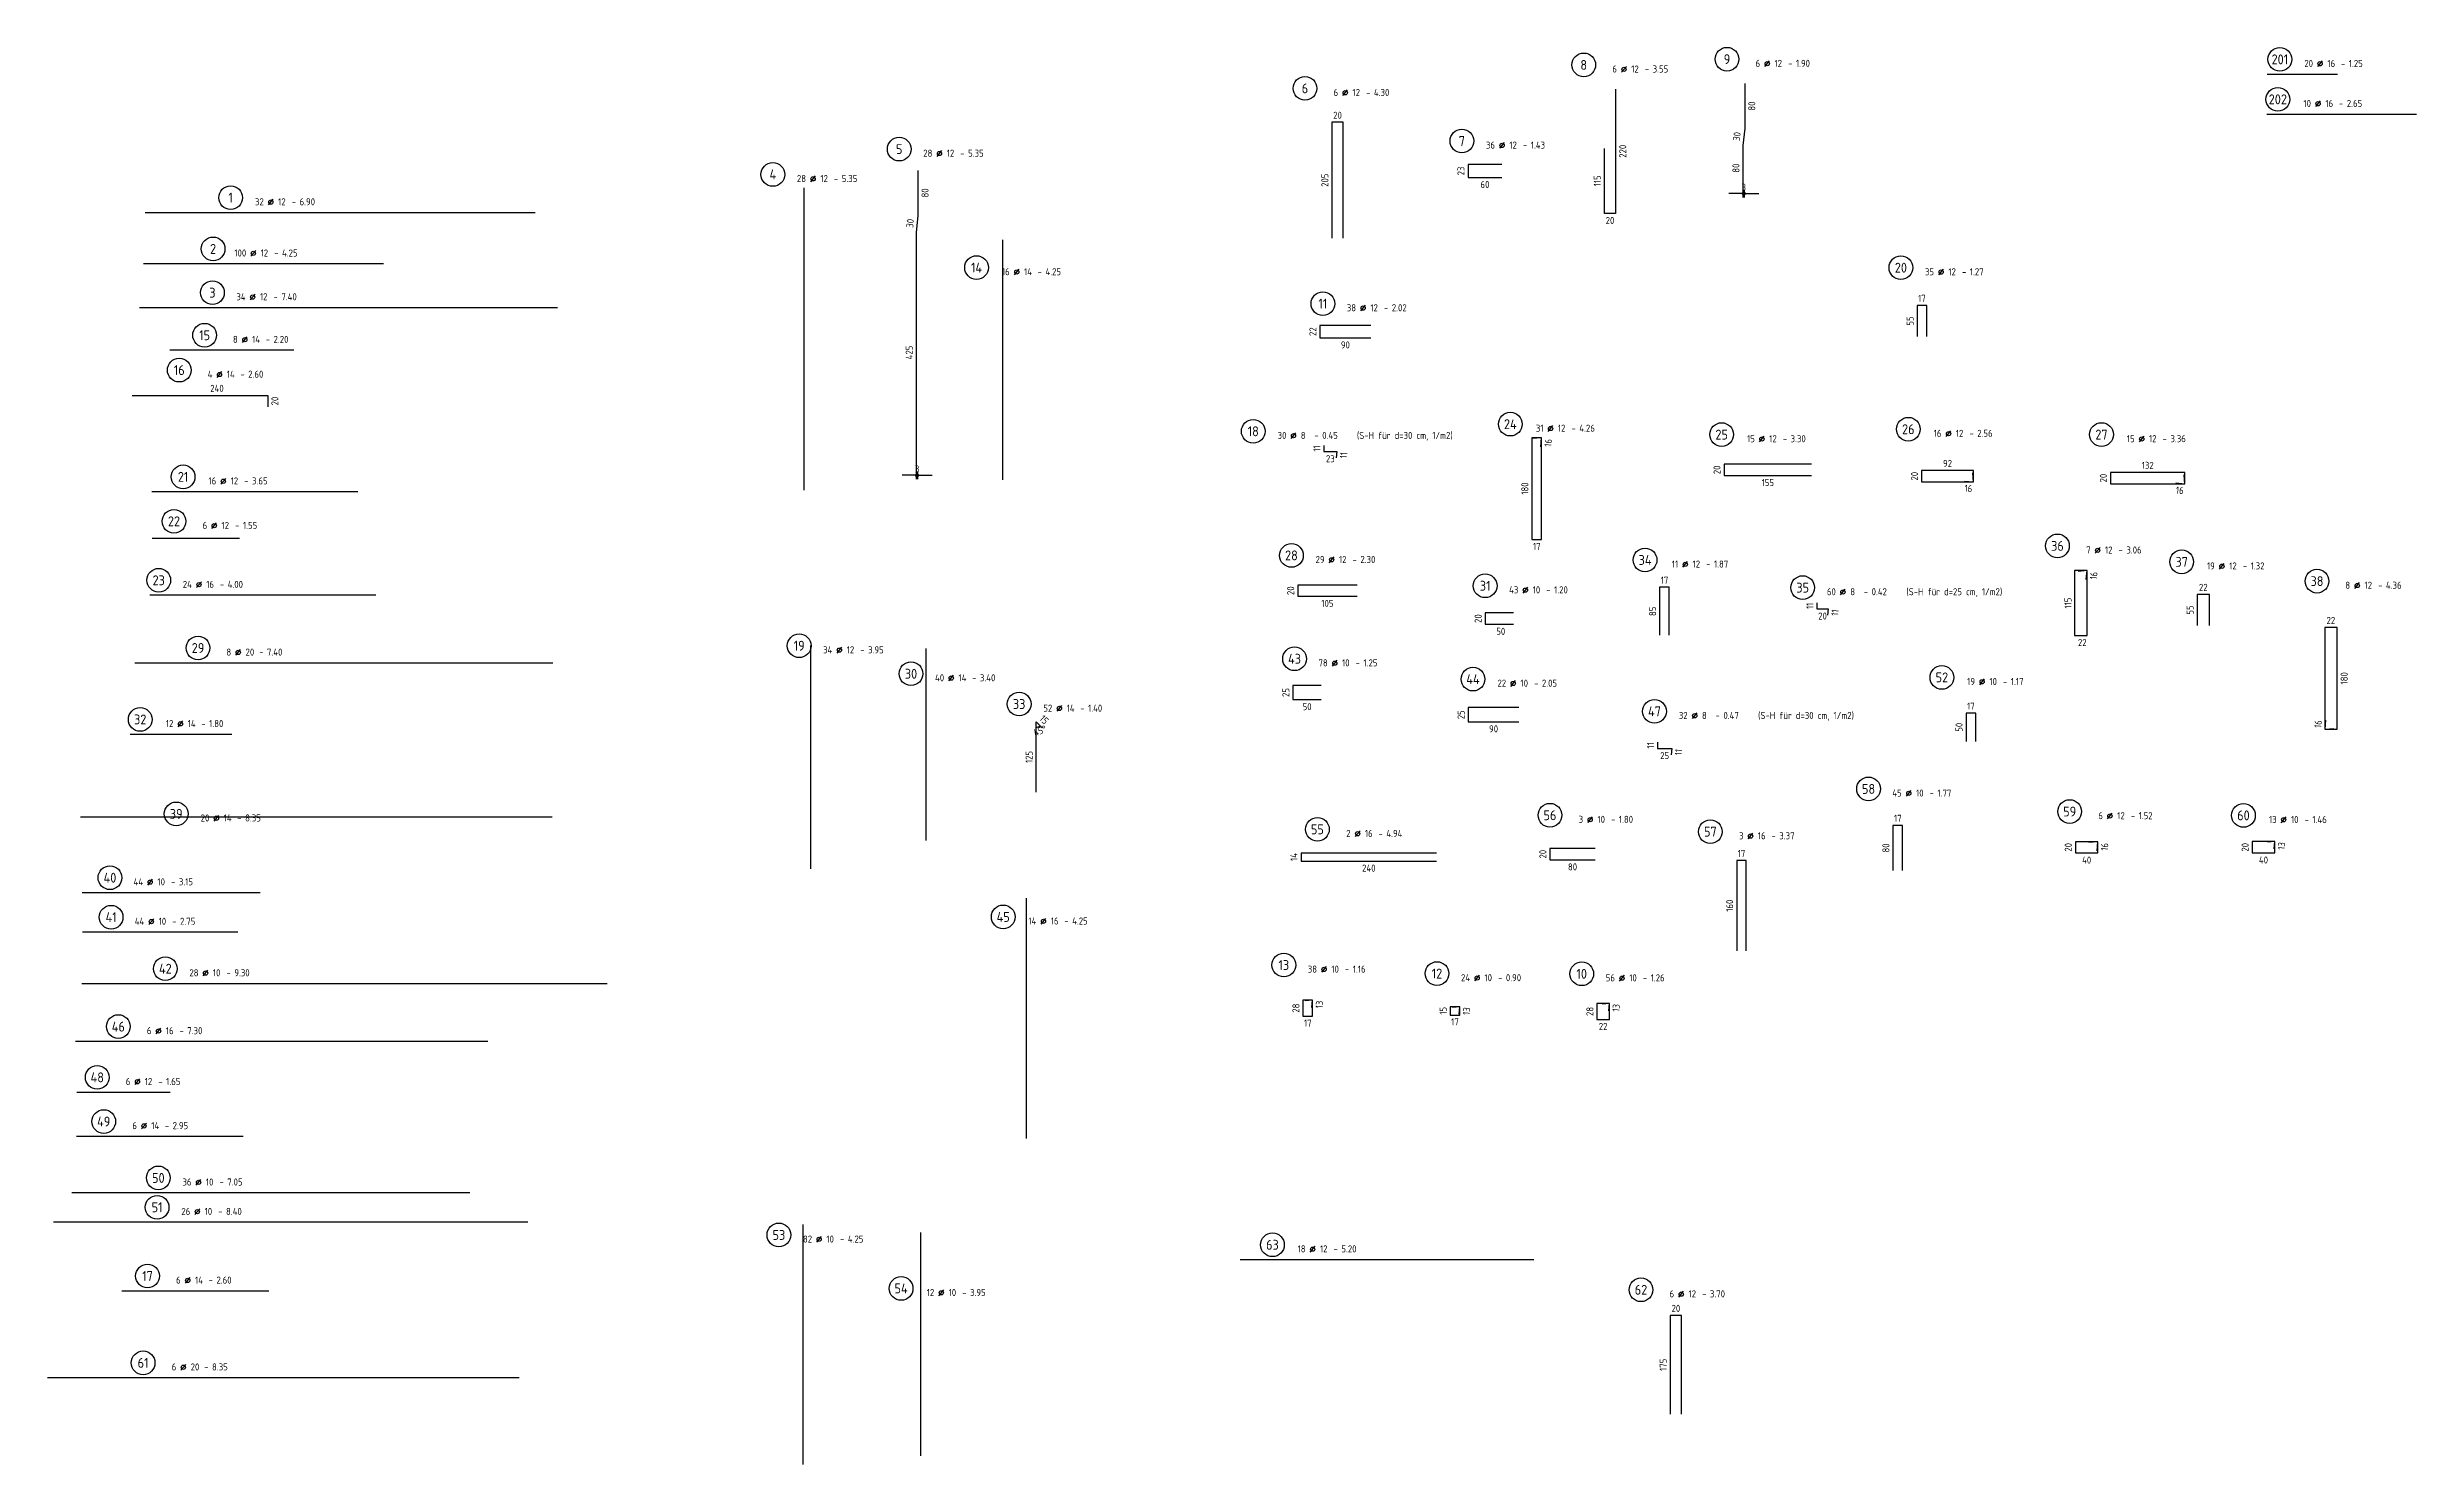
# Model space of a CAD drawing. Extents: x 40 to 158, y 100 to 142.
# Drawn here: x 116.11 to 158.05, y 112.07 to 137.17 of the extents above; entities that cross this region are included whole.
import ezdxf
from ezdxf.enums import TextEntityAlignment as Align

# ---------------------------------------------------------------- set-up
doc = ezdxf.new("R2010")
doc.units = 0
doc.header["$LTSCALE"] = 0.5
doc.linetypes.add('AUSGEZOGEN', pattern=[1000.01, 1000, 0.01])
doc.layers.add('MASSE', color=7, linetype='Continuous')
doc.layers.add('RND', color=7, linetype='Continuous')
doc.styles.add('txt', font='isocp.shx')
doc.dimstyles.new('DOT_I', dxfattribs={"dimscale": 0.5, "dimtxt": 0.25, "dimasz": 0.25, "dimexe": 0.1, "dimexo": 0.3, "dimgap": 0.1, "dimtad": 1, "dimdec": 3, "dimzin": 3, "dimtxsty": 'txt', "dimblk": 'DOT', "dimblk1": 'DOT', "dimblk2": 'DOT', "dimsah": 1, "dimcen": 0.1, "dimse1": 1, "dimse2": 1, "dimazin": 0, "dimtfac": 1, "dimtdec": 4, "dimtix": 1, "dimtmove": 2, "dimatfit": 3, "dimfxl": 0, "dimtvp": 1, "dimtolj": 1, "dimtzin": 0, "dimarcsym": 0})

msp = doc.modelspace()

# ---------------------------------------------------------------- texts
at = {"layer": 'RND', "color": 7, "linetype": 'AUSGEZOGEN', "style": 'txt'}
for s, p in [('20', (138.9492, 135.9634)), ('60', (141.5582, 134.7371)), ('20', (143.7724, 134.1019)), ('17', (149.2941, 132.7223)), ('90', (139.0875, 131.8973)), ('240', (119.1102, 131.129)), ('23', (138.8216, 129.8833)), ('92', (149.7476, 129.7988)), ('132', (153.2914, 129.7653)), ('155', (146.5663, 129.4607)), ('17', (142.475, 128.329)), ('17', (144.7363, 127.7312)), ('22', (154.2761, 127.6059)), ('105', (138.7691, 127.3215)), ('20', (147.5351, 127.0979)), ('50', (141.8382, 126.8269)), ('22', (152.1333, 126.6275)), ('22', (156.5351, 127.0201)), ('50', (138.4096, 125.4935)), ('17', (150.1612, 125.5039)), ('90', (141.7107, 125.1005)), ('25', (144.74, 124.6275)), ('17', (148.8668, 123.5158)), ('17', (146.1001, 122.8944)), ('240', (139.5022, 122.6354)), ('80', (143.1091, 122.6565)), ('40', (152.2105, 122.7776)), ('40', (155.3415, 122.7782)), ('17', (141.0281, 119.9135)), ('17', (138.4214, 119.8905)), ('22', (143.6511, 119.8319)), ('20', (144.9389, 114.8407))]:
    msp.add_text(s, height=0.125, dxfattribs=at).set_placement(p, align=Align.MIDDLE)
for s, rotation, p in [('80', 90, (146.2813, 136.1267)), ('30', 84.28941, (146.0169, 135.5892)), ('220', 90, (143.9974, 135.3269)), ('80', 90, (146.0013, 135.0267)), ('80', 90, (131.6453, 134.5885)), ('205', 90, (138.7242, 134.8134)), ('23', 90, (141.1332, 134.9771)), ('115', 90, (143.5474, 134.8019)), ('30', 84.28941, (131.3809, 134.051)), ('22', 90, (138.5125, 132.1323)), ('55', 90, (149.0841, 132.3223)), ('425', 90, (131.3653, 131.7635)), ('20', 90, (120.1352, 130.904)), ('11', 90, (138.5816, 130.0633)), ('16', 84.99986, (142.6775, 130.1634)), ('11', 85, (139.0563, 129.9426)), ('20', 90, (145.6663, 129.6857)), ('20', 90, (149.1626, 129.5738)), ('180', 90, (142.265, 129.354)), ('16', 354.99986, (150.117, 129.3562)), ('20', 90, (152.5064, 129.5403)), ('16', 354.99986, (153.8608, 129.3228)), ('20', 90, (138.1191, 127.5465)), ('16', 84.99986, (152.3359, 127.812)), ('20', 90, (141.4382, 127.0519)), ('85', 90, (144.5263, 127.1812)), ('11', 90, (147.3101, 127.2779)), ('11', 85, (147.7548, 127.1572)), ('115', 90, (151.8808, 127.3275)), ('55', 90, (154.0411, 127.2059)), ('180', 90, (156.7701, 125.9951)), ('25', 90, (138.0346, 125.7435)), ('25', 90, (141.1357, 125.3505)), ('15', 315, (133.7544, 125.2626)), ('50', 90, (149.9512, 125.1289)), ('16', 84.99986, (156.3076, 125.1857)), ('125', 90, (133.488, 124.6023)), ('11', 90, (144.49, 124.8075)), ('11', 85, (144.9847, 124.6868)), ('20', 90, (142.5841, 122.8815)), ('80', 90, (148.6568, 122.9908)), ('20', 90, (151.8855, 123.0026)), ('16', 84.99986, (152.5281, 123.012)), ('20', 90, (155.0165, 123.0032)), ('13', 84.99986, (155.6604, 123.0275)), ('14', 90, (138.1772, 122.8304)), ('160', 90, (145.8901, 121.9694)), ('28', 90, (138.2114, 120.1555)), ('13', 84.99986, (138.6253, 120.2199)), ('15', 90, (140.8181, 120.1085)), ('13', 84.99986, (141.232, 120.1029)), ('28', 90, (143.4161, 120.0969)), ('13', 84.99986, (143.88, 120.1612)), ('175', 90, (144.7139, 113.8407))]:
    msp.add_text(s, height=0.125, rotation=rotation, dxfattribs=at).set_placement(p, align=Align.MIDDLE)

# ---------------------------------------------------------------- blocks, each defined once
blk = doc.blocks.new('RND_AUSZ')
at = {"layer": 'RND', "color": 7, "linetype": 'Continuous'}
blk.add_line((1.341, 0.262), (1.509, 0.466), dxfattribs=at)
at = {"layer": 'RND', "color": 1, "linetype": 'Continuous'}
blk.add_circle((0, 0.52), 0.42, dxfattribs=at)
at = {"layer": 'RND', "color": 7, "linetype": 'Continuous'}
blk.add_circle((1.425, 0.364), 0.075, dxfattribs=at)
at = {"layer": 'RND', "color": 7, "linetype": 'Continuous', "style": 'txt'}
blk.add_text('-', height=0.25, dxfattribs=at).set_placement((2.163, 0.25))
for tag, p in [('WIEOFT', (-0.536, 0.25)), ('STK', (1.174, 0.25))]:
    blk.add_attdef(tag, text='', height=0.25, dxfattribs=at).set_placement(p, align=Align.RIGHT)
at = {"layer": 'RND', "color": 1, "linetype": 'Continuous', "style": 'txt'}
blk.add_attdef('POS', text='', height=0.35, dxfattribs=at).set_placement((0, 0.52), align=Align.MIDDLE)
at = {"layer": 'RND', "color": 7, "linetype": 'Continuous', "style": 'txt'}
for tag, p in [('DS', (1.683, 0.25)), ('LANG', (2.441, 0.25)), ('TEXT', (3.669, 0.25))]:
    blk.add_attdef(tag, p, '', height=0.25, dxfattribs=at)
blk = doc.blocks.new('DOT')
at = {"layer": 'MASSE', "color": 7, "linetype": 'Continuous'}
for p, q in [((0, 0), (-1, 0)), ((0, 0.54), (0, -0.54))]:
    blk.add_line(p, q, dxfattribs=at)
at = {"layer": 'MASSE', "color": 7, "linetype": 'Continuous', "const_width": 0.2}
blk.add_lwpolyline([(-0.1, 0, 1), (0.1, 0, 1)], format="xyb", close=True, dxfattribs=at)
blk = doc.blocks.new('*D1199')
at = {"layer": 'DEFPOINTS', "color": 0, "linetype": 'AUSGEZOGEN', "transparency": 16777216}
for p in [(131.49, 129.589), (131.52, 129.589), (131.52, 129.589)]:
    blk.add_point(p, dxfattribs=at)
at = {"layer": 'RND', "color": 0, "linetype": 'AUSGEZOGEN', "lineweight": -2, "transparency": 16777216}
for p, q in [((131.365, 129.589), (131.24, 129.589)), ((131.49, 129.589), (131.52, 129.589)), ((131.645, 129.589), (131.77, 129.589))]:
    blk.add_line(p, q, dxfattribs=at)
at = {"layer": 'RND', "color": 0, "linetype": 'AUSGEZOGEN', "lineweight": -2, "transparency": 16777216, "xscale": 0.125, "yscale": 0.125, "zscale": 0.125}
blk.add_blockref('DOT', (131.49, 129.589), dxfattribs=at)
at = {"layer": 'RND', "color": 0, "linetype": 'AUSGEZOGEN', "lineweight": -2, "transparency": 16777216, "xscale": 0.125, "yscale": 0.125, "zscale": 0.125, "rotation": 180}
blk.add_blockref('DOT', (131.52, 129.589), dxfattribs=at)
at = {"layer": 'RND', "color": 0, "linetype": 'AUSGEZOGEN', "transparency": 16777216, "insert": (131.505, 129.701), "char_height": 0.125, "attachment_point": 5, "style": 'txt'}
blk.add_mtext('\\A1;3', dxfattribs=at)
blk = doc.blocks.new('*D1200')
at = {"layer": 'DEFPOINTS', "color": 0, "linetype": 'AUSGEZOGEN', "transparency": 16777216}
for p in [(146.126, 134.577), (146.156, 134.577), (146.156, 134.577)]:
    blk.add_point(p, dxfattribs=at)
at = {"layer": 'RND', "color": 0, "linetype": 'AUSGEZOGEN', "lineweight": -2, "transparency": 16777216}
for p, q in [((146.001, 134.577), (145.876, 134.577)), ((146.126, 134.577), (146.156, 134.577)), ((146.281, 134.577), (146.406, 134.577))]:
    blk.add_line(p, q, dxfattribs=at)
at = {"layer": 'RND', "color": 0, "linetype": 'AUSGEZOGEN', "lineweight": -2, "transparency": 16777216, "xscale": 0.125, "yscale": 0.125, "zscale": 0.125}
blk.add_blockref('DOT', (146.126, 134.577), dxfattribs=at)
at = {"layer": 'RND', "color": 0, "linetype": 'AUSGEZOGEN', "lineweight": -2, "transparency": 16777216, "xscale": 0.125, "yscale": 0.125, "zscale": 0.125, "rotation": 180}
blk.add_blockref('DOT', (146.156, 134.577), dxfattribs=at)
at = {"layer": 'RND', "color": 0, "linetype": 'AUSGEZOGEN', "transparency": 16777216, "insert": (146.141, 134.689), "char_height": 0.125, "attachment_point": 5, "style": 'txt'}
blk.add_mtext('\\A1;3', dxfattribs=at)
blk = doc.blocks.new('*D1203')
at = {"layer": 'DEFPOINTS', "color": 0, "linetype": 'AUSGEZOGEN', "transparency": 16777216}
for p in [(133.613, 125.227), (133.639, 125.131), (133.666, 125.174), (133.613, 124.602)]:
    blk.add_point(p, dxfattribs=at)
at = {"layer": 'RND', "color": 0, "linetype": 'AUSGEZOGEN', "lineweight": -2, "transparency": 16777216}
blk.add_arc((133.613, 125.227), 0.1, 270, 315, dxfattribs=at)
at = {"layer": 'RND', "color": 0, "linetype": 'AUSGEZOGEN', "transparency": 16777216, "insert": (133.68, 125.066), "char_height": 0.125, "attachment_point": 5, "rotation": 22.5, "style": 'txt'}
blk.add_mtext('\\A1;45°', dxfattribs=at)

# ---------------------------------------------------------------- dimensions: what is measured, and where the dimension line sits
at = {"layer": 'RND', "color": 7, "linetype": 'AUSGEZOGEN'}
for base, p1, p2, override, picture, middle in [((146.1563, 134.5767), (146.1263, 134.5767), (146.1563, 134.5767), {"dimdec": 0, "dimlfac": 100, "dimrnd": 0.0005}, '*D1200', (146.1413, 134.6892)), ((131.5203, 129.5885), (131.4903, 129.5885), (131.5203, 129.5885), {"dimdec": 0, "dimlfac": 100}, '*D1199', (131.5053, 129.701))]:
    dim = msp.add_linear_dim(base=base, p1=p1, p2=p2, dimstyle='DOT_I', override=override, dxfattribs=at)
    dim.commit()
    dim.dimension.update_dxf_attribs({"geometry": picture, "text_midpoint": middle})
dim = msp.add_angular_dim_3p(base=(133.6388, 125.1307), center=(133.613, 125.2273), p1=(133.666, 125.1743), p2=(133.613, 124.6023), dimstyle='DOT_I', override={"dimdec": 2, "dimadec": 0}, dxfattribs=at)
dim.commit()
dim.dimension.update_dxf_attribs({"geometry": '*D1203', "text_midpoint": (133.6799, 125.0656), "dimtype": 165})

# ---------------------------------------------------------------- linework, layer by layer
at = {"layer": 'RND', "color": 1, "linetype": 'AUSGEZOGEN'}
for points in [[(143.8724, 136.4269), (143.8724, 134.2269), (143.6724, 134.2269), (143.6724, 135.3769)], [(146.1563, 136.5267), (146.1563, 135.7267), (146.1263, 135.4267), (146.1263, 134.6267)], [(155.4043, 136.6931), (156.6543, 136.6931)], [(155.4024, 135.9855), (158.0524, 135.9855)], [(139.0492, 133.7884), (139.0492, 135.8384), (138.8492, 135.8384), (138.8492, 133.7884)], [(141.8582, 135.0921), (141.2582, 135.0921), (141.2582, 134.8621), (141.8582, 134.8621)], [(129.507, 129.3278), (129.507, 134.6778)], [(131.5203, 134.9885), (131.5203, 134.1885), (131.4903, 133.8885), (131.4903, 129.6385)], [(117.8408, 134.2444), (124.7408, 134.2444)], [(133.0217, 129.5096), (133.0217, 133.7596)], [(117.8071, 133.3375), (122.0571, 133.3375)], [(117.7401, 132.5629), (125.1401, 132.5629)], [(149.3791, 132.0473), (149.3791, 132.5973), (149.2091, 132.5973), (149.2091, 132.0473)], [(139.5375, 132.2423), (138.6375, 132.2423), (138.6375, 132.0223), (139.5375, 132.0223)], [(118.2728, 131.8086), (120.4728, 131.8086)], [(117.6102, 131.004), (120.0102, 131.004), (120.0102, 130.804)], [(138.7066, 130.1183), (138.7066, 130.0083), (138.9366, 130.0083), (138.927, 129.8987)], [(142.546, 130.0946), (142.56, 130.254), (142.39, 130.254), (142.39, 128.454), (142.56, 128.454), (142.56, 130.254), (142.4006, 130.2401)], [(147.3413, 129.7857), (145.7913, 129.7857), (145.7913, 129.5857), (147.3413, 129.5857)], [(150.0482, 129.4877), (150.2076, 129.4738), (150.2076, 129.6738), (149.2876, 129.6738), (149.2876, 129.4738), (150.2076, 129.4738), (150.1936, 129.6332)], [(153.792, 129.4543), (153.9514, 129.4403), (153.9514, 129.6403), (152.6314, 129.6403), (152.6314, 129.4403), (153.9514, 129.4403), (153.9374, 129.5997)], [(117.9563, 129.3018), (121.6063, 129.3018)], [(117.9613, 128.4741), (119.5113, 128.4741)], [(139.2941, 127.6465), (138.2441, 127.6465), (138.2441, 127.4465), (139.2941, 127.4465)], [(144.8213, 126.7562), (144.8213, 127.6062), (144.6513, 127.6062), (144.6513, 126.7562)], [(152.2044, 127.7432), (152.2183, 127.9025), (151.9983, 127.9025), (151.9983, 126.7525), (152.2183, 126.7525), (152.2183, 127.9025), (152.0589, 127.8886)], [(117.9208, 127.4707), (121.9208, 127.4707)], [(142.0632, 127.1519), (141.5632, 127.1519), (141.5632, 126.9519), (142.0632, 126.9519)], [(147.4351, 127.3329), (147.4351, 127.2229), (147.6351, 127.2229), (147.6255, 127.1133)], [(154.3861, 126.9309), (154.3861, 127.4809), (154.1661, 127.4809), (154.1661, 126.9309)], [(156.4391, 125.2545), (156.4251, 125.0951), (156.6451, 125.0951), (156.6451, 126.8951), (156.4251, 126.8951), (156.4251, 125.0951), (156.5845, 125.1091)], [(117.658, 126.2719), (125.058, 126.2719)], [(129.6237, 122.6238), (129.6237, 126.5738)], [(131.6665, 123.1231), (131.6665, 126.5231)], [(138.6596, 125.8685), (138.1596, 125.8685), (138.1596, 125.6185), (138.6596, 125.6185)], [(142.1607, 125.4755), (141.2607, 125.4755), (141.2607, 125.2255), (142.1607, 125.2255)], [(117.5741, 125.0066), (119.3741, 125.0066)], [(133.613, 123.9773), (133.613, 125.2273), (133.719, 125.1212)], [(150.2462, 124.8789), (150.2462, 125.3789), (150.0762, 125.3789), (150.0762, 124.8789)], [(144.615, 124.8625), (144.615, 124.7525), (144.865, 124.7525), (144.8554, 124.6429)], [(116.6927, 123.5446), (125.0427, 123.5446)], [(148.9518, 122.5908), (148.9518, 123.3908), (148.7818, 123.3908), (148.7818, 122.5908)], [(140.7022, 122.9004), (138.3022, 122.9004), (138.3022, 122.7604), (140.7022, 122.7604)], [(143.5091, 122.9815), (142.7091, 122.9815), (142.7091, 122.7815), (143.5091, 122.7815)], [(152.3966, 122.9432), (152.4105, 123.1026), (152.0105, 123.1026), (152.0105, 122.9026), (152.4105, 122.9026), (152.4105, 123.1026), (152.2511, 123.0887)], [(155.5302, 122.9737), (155.5415, 123.1032), (155.1415, 123.1032), (155.1415, 122.9032), (155.5415, 122.9032), (155.5415, 123.1032), (155.412, 123.0918)], [(146.1851, 121.1694), (146.1851, 122.7694), (146.0151, 122.7694), (146.0151, 121.1694)], [(116.7237, 122.2047), (119.8737, 122.2047)], [(133.4413, 117.8499), (133.4413, 122.0999)], [(116.728, 121.5056), (119.478, 121.5056)], [(116.7162, 120.5942), (126.0162, 120.5942)], [(138.4951, 120.166), (138.5064, 120.2955), (138.3364, 120.2955), (138.3364, 120.0155), (138.5064, 120.0155), (138.5064, 120.2955), (138.3769, 120.2842)], [(141.1018, 120.049), (141.1131, 120.1785), (140.9431, 120.1785), (140.9431, 120.0285), (141.1131, 120.0285), (141.1131, 120.1785), (140.9836, 120.1672)], [(143.7498, 120.1074), (143.7611, 120.2369), (143.5411, 120.2369), (143.5411, 119.9569), (143.7611, 119.9569), (143.7611, 120.2369), (143.6316, 120.2255)], [(116.6039, 119.5689), (123.9039, 119.5689)], [(116.6304, 118.6703), (118.2804, 118.6703)], [(116.624, 117.8878), (119.574, 117.8878)], [(116.5381, 116.8898), (123.5881, 116.8898)], [(116.2133, 116.3697), (124.6133, 116.3697)], [(129.4898, 112.0739), (129.4898, 116.3239)], [(131.5729, 112.2313), (131.5729, 116.1813)], [(137.2246, 115.706), (142.4246, 115.706)], [(117.4261, 115.1533), (120.0261, 115.1533)], [(145.0389, 112.9657), (145.0389, 114.7157), (144.8389, 114.7157), (144.8389, 112.9657)], [(116.1077, 113.6155), (124.4577, 113.6155)]]:
    msp.add_lwpolyline(points, dxfattribs=at)

# ---------------------------------------------------------------- block references
at = {"layer": 'RND', "color": 1, "linetype": 'AUSGEZOGEN', "xscale": 0.5, "yscale": 0.5, "zscale": 0.5}
for p, values in [((145.8431, 136.6953), {'POS': '9', 'STK': '6', 'DS': '12', 'LANG': '1.90'}), ((155.6312, 136.6931), {'POS': '201', 'STK': '20', 'DS': '16', 'LANG': '1.25'}), ((143.307, 136.595), {'POS': '8', 'STK': '6', 'DS': '12', 'LANG': '3.55'}), ((155.5955, 135.9855), {'POS': '202', 'STK': '10', 'DS': '16', 'LANG': '2.65'}), ((131.1883, 135.1041), {'POS': '5', 'STK': '28', 'DS': '12', 'LANG': '5.35'}), ((128.9514, 134.656), {'POS': '4', 'STK': '28', 'DS': '12', 'LANG': '5.35'}), ((119.0412, 133.3375), {'POS': '2', 'STK': '100', 'DS': '12', 'LANG': '4.25'}), ((132.5577, 133.0063), {'POS': '14', 'STK': '16', 'DS': '14', 'LANG': '4.25'}), ((119.0299, 132.5629), {'POS': '3', 'STK': '34', 'DS': '12', 'LANG': '7.40'}), ((118.8913, 131.8086), {'POS': '15', 'STK': '8', 'DS': '14', 'LANG': '2.20'}), ((118.4428, 131.1918), {'POS': '16', 'STK': '4', 'DS': '14', 'LANG': '2.60'}), ((118.51, 129.3018), {'POS': '21', 'STK': '16', 'DS': '12', 'LANG': '3.65'}), ((118.3491, 128.5148), {'POS': '22', 'STK': '6', 'DS': '12', 'LANG': '1.55'}), ((118.0788, 127.4707), {'POS': '23', 'STK': '24', 'DS': '16', 'LANG': '4.00'}), ((118.7748, 126.2719), {'POS': '29', 'STK': '8', 'DS': '20', 'LANG': '7.40'}), ((129.4175, 126.312), {'POS': '19', 'STK': '34', 'DS': '12', 'LANG': '3.95'}), ((131.3969, 125.8165), {'POS': '30', 'STK': '40', 'DS': '14', 'LANG': '3.40'}), ((117.7513, 125.0066), {'POS': '32', 'STK': '12', 'DS': '14', 'LANG': '1.80'}), ((118.3879, 123.3349), {'POS': '39', 'STK': '20', 'DS': '14', 'LANG': '8.35'}), ((117.2154, 122.2047), {'POS': '40', 'STK': '44', 'DS': '10', 'LANG': '3.15'}), ((117.2357, 121.5056), {'POS': '41', 'STK': '44', 'DS': '10', 'LANG': '2.75'}), ((118.1963, 120.5942), {'POS': '42', 'STK': '28', 'DS': '10', 'LANG': '9.30'}), ((117.3636, 119.5689), {'POS': '46', 'STK': '6', 'DS': '16', 'LANG': '7.30'}), ((116.9903, 118.6703), {'POS': '48', 'STK': '6', 'DS': '12', 'LANG': '1.65'}), ((117.1053, 117.8878), {'POS': '49', 'STK': '6', 'DS': '14', 'LANG': '2.95'}), ((118.0721, 116.8898), {'POS': '50', 'STK': '36', 'DS': '10', 'LANG': '7.05'}), ((118.0502, 116.3697), {'POS': '51', 'STK': '26', 'DS': '10', 'LANG': '8.40'}), ((137.7959, 115.706), {'POS': '63', 'STK': '18', 'DS': '12', 'LANG': '5.20'}), ((117.8804, 115.1533), {'POS': '17', 'STK': '6', 'DS': '14', 'LANG': '2.60'}), ((131.2215, 114.9336), {'POS': '54', 'STK': '12', 'DS': '10', 'LANG': '3.95'})]:
    msp.add_blockref('RND_AUSZ', p, dxfattribs=at).add_auto_attribs(values)
at = {"layer": 'RND', "color": 7, "linetype": 'AUSGEZOGEN', "xscale": 0.5, "yscale": 0.5, "zscale": 0.5}
for p, values in [((138.3721, 136.1798), {'POS': '6', 'STK': '6', 'DS': '12', 'LANG': '4.30'}), ((141.1497, 135.2481), {'POS': '7', 'STK': '36', 'DS': '12', 'LANG': '1.43'}), ((148.9221, 133.0051), {'POS': '20', 'STK': '35', 'DS': '12', 'LANG': '1.27'}), ((138.689, 132.3679), {'POS': '11', 'STK': '38', 'DS': '12', 'LANG': '2.02'}), ((137.4566, 130.1083), {'POS': '18', 'STK': '30', 'DS': '8', 'LANG': '0.45', 'TEXT': '(S-H für d=30 cm, 1/m2)'}), ((142.0078, 130.2352), {'POS': '24', 'STK': '31', 'DS': '12', 'LANG': '4.26'}), ((145.7494, 130.0497), {'POS': '25', 'STK': '15', 'DS': '12', 'LANG': '3.30'}), ((149.0536, 130.1449), {'POS': '26', 'STK': '16', 'DS': '12', 'LANG': '2.56'}), ((152.4736, 130.0504), {'POS': '27', 'STK': '15', 'DS': '12', 'LANG': '3.36'}), ((138.1322, 127.9112), {'POS': '28', 'STK': '29', 'DS': '12', 'LANG': '2.30'}), ((151.6937, 128.0792), {'POS': '36', 'STK': '7', 'DS': '12', 'LANG': '3.06'}), ((144.3926, 127.8304), {'POS': '34', 'STK': '11', 'DS': '12', 'LANG': '1.87'}), ((153.8931, 127.7972), {'POS': '37', 'STK': '19', 'DS': '12', 'LANG': '1.32'}), ((141.562, 127.3739), {'POS': '31', 'STK': '43', 'DS': '10', 'LANG': '1.20'}), ((147.1836, 127.3407), {'POS': '35', 'STK': '60', 'DS': '8', 'LANG': '0.42', 'TEXT': '(S-H für d=25 cm, 1/m2)'}), ((156.2884, 127.4554), {'POS': '38', 'STK': '8', 'DS': '12', 'LANG': '4.36'}), ((138.1876, 126.0811), {'POS': '43', 'STK': '78', 'DS': '10', 'LANG': '1.25'}), ((141.3462, 125.7213), {'POS': '44', 'STK': '22', 'DS': '10', 'LANG': '2.05'}), ((149.6479, 125.7511), {'POS': '52', 'STK': '19', 'DS': '10', 'LANG': '1.17'}), ((144.5596, 125.1504), {'POS': '47', 'STK': '32', 'DS': '8', 'LANG': '0.47', 'TEXT': '(S-H für d=30 cm, 1/m2)'}), ((148.3496, 123.7765), {'POS': '58', 'STK': '45', 'DS': '10', 'LANG': '1.77'}), ((142.7091, 123.3107), {'POS': '56', 'STK': '3', 'DS': '10', 'LANG': '1.80'}), ((151.9105, 123.376), {'POS': '59', 'STK': '6', 'DS': '12', 'LANG': '1.52'}), ((154.9868, 123.3082), {'POS': '60', 'STK': '13', 'DS': '10', 'LANG': '1.46'}), ((138.5919, 123.061), {'POS': '55', 'STK': '2', 'DS': '16', 'LANG': '4.94'}), ((145.5489, 123.0196), {'POS': '57', 'STK': '3', 'DS': '16', 'LANG': '3.37'}), ((137.9977, 120.6593), {'POS': '13', 'STK': '38', 'DS': '10', 'LANG': '1.16'}), ((140.7087, 120.5071), {'POS': '12', 'STK': '24', 'DS': '10', 'LANG': '0.90'}), ((143.2716, 120.504), {'POS': '10', 'STK': '56', 'DS': '10', 'LANG': '1.26'}), ((144.3206, 114.9095), {'POS': '62', 'STK': '6', 'DS': '12', 'LANG': '3.70'})]:
    msp.add_blockref('RND_AUSZ', p, dxfattribs=at).add_auto_attribs(values)
at = {"layer": 'RND', "color": 191, "linetype": 'AUSGEZOGEN', "xscale": 0.5, "yscale": 0.5, "zscale": 0.5}
for p, values in [((119.3518, 134.2444), {'POS': '1', 'STK': '32', 'DS': '12', 'LANG': '6.90'}), ((133.3116, 125.2799), {'POS': '33', 'STK': '52', 'DS': '14', 'LANG': '1.40'}), ((117.8024, 113.6155), {'POS': '61', 'STK': '6', 'DS': '20', 'LANG': '8.35'})]:
    msp.add_blockref('RND_AUSZ', p, dxfattribs=at).add_auto_attribs(values)
at = {"layer": 'RND', "color": 102, "linetype": 'AUSGEZOGEN', "xscale": 0.5, "yscale": 0.5, "zscale": 0.5}
for p, values in [((133.0297, 121.5108), {'POS': '45', 'STK': '14', 'DS': '16', 'LANG': '4.25'}), ((129.0585, 115.88), {'POS': '53', 'STK': '82', 'DS': '10', 'LANG': '4.25'})]:
    msp.add_blockref('RND_AUSZ', p, dxfattribs=at).add_auto_attribs(values)

msp.set_redraw_order([(e.dxf.handle, doc.entitydb.next_handle()) for e in msp.query("TEXT MTEXT ATTDEF DIMENSION ARC_DIMENSION")])  # texts and dimensions are drawn at this point

doc.saveas('drawing.dxf')
